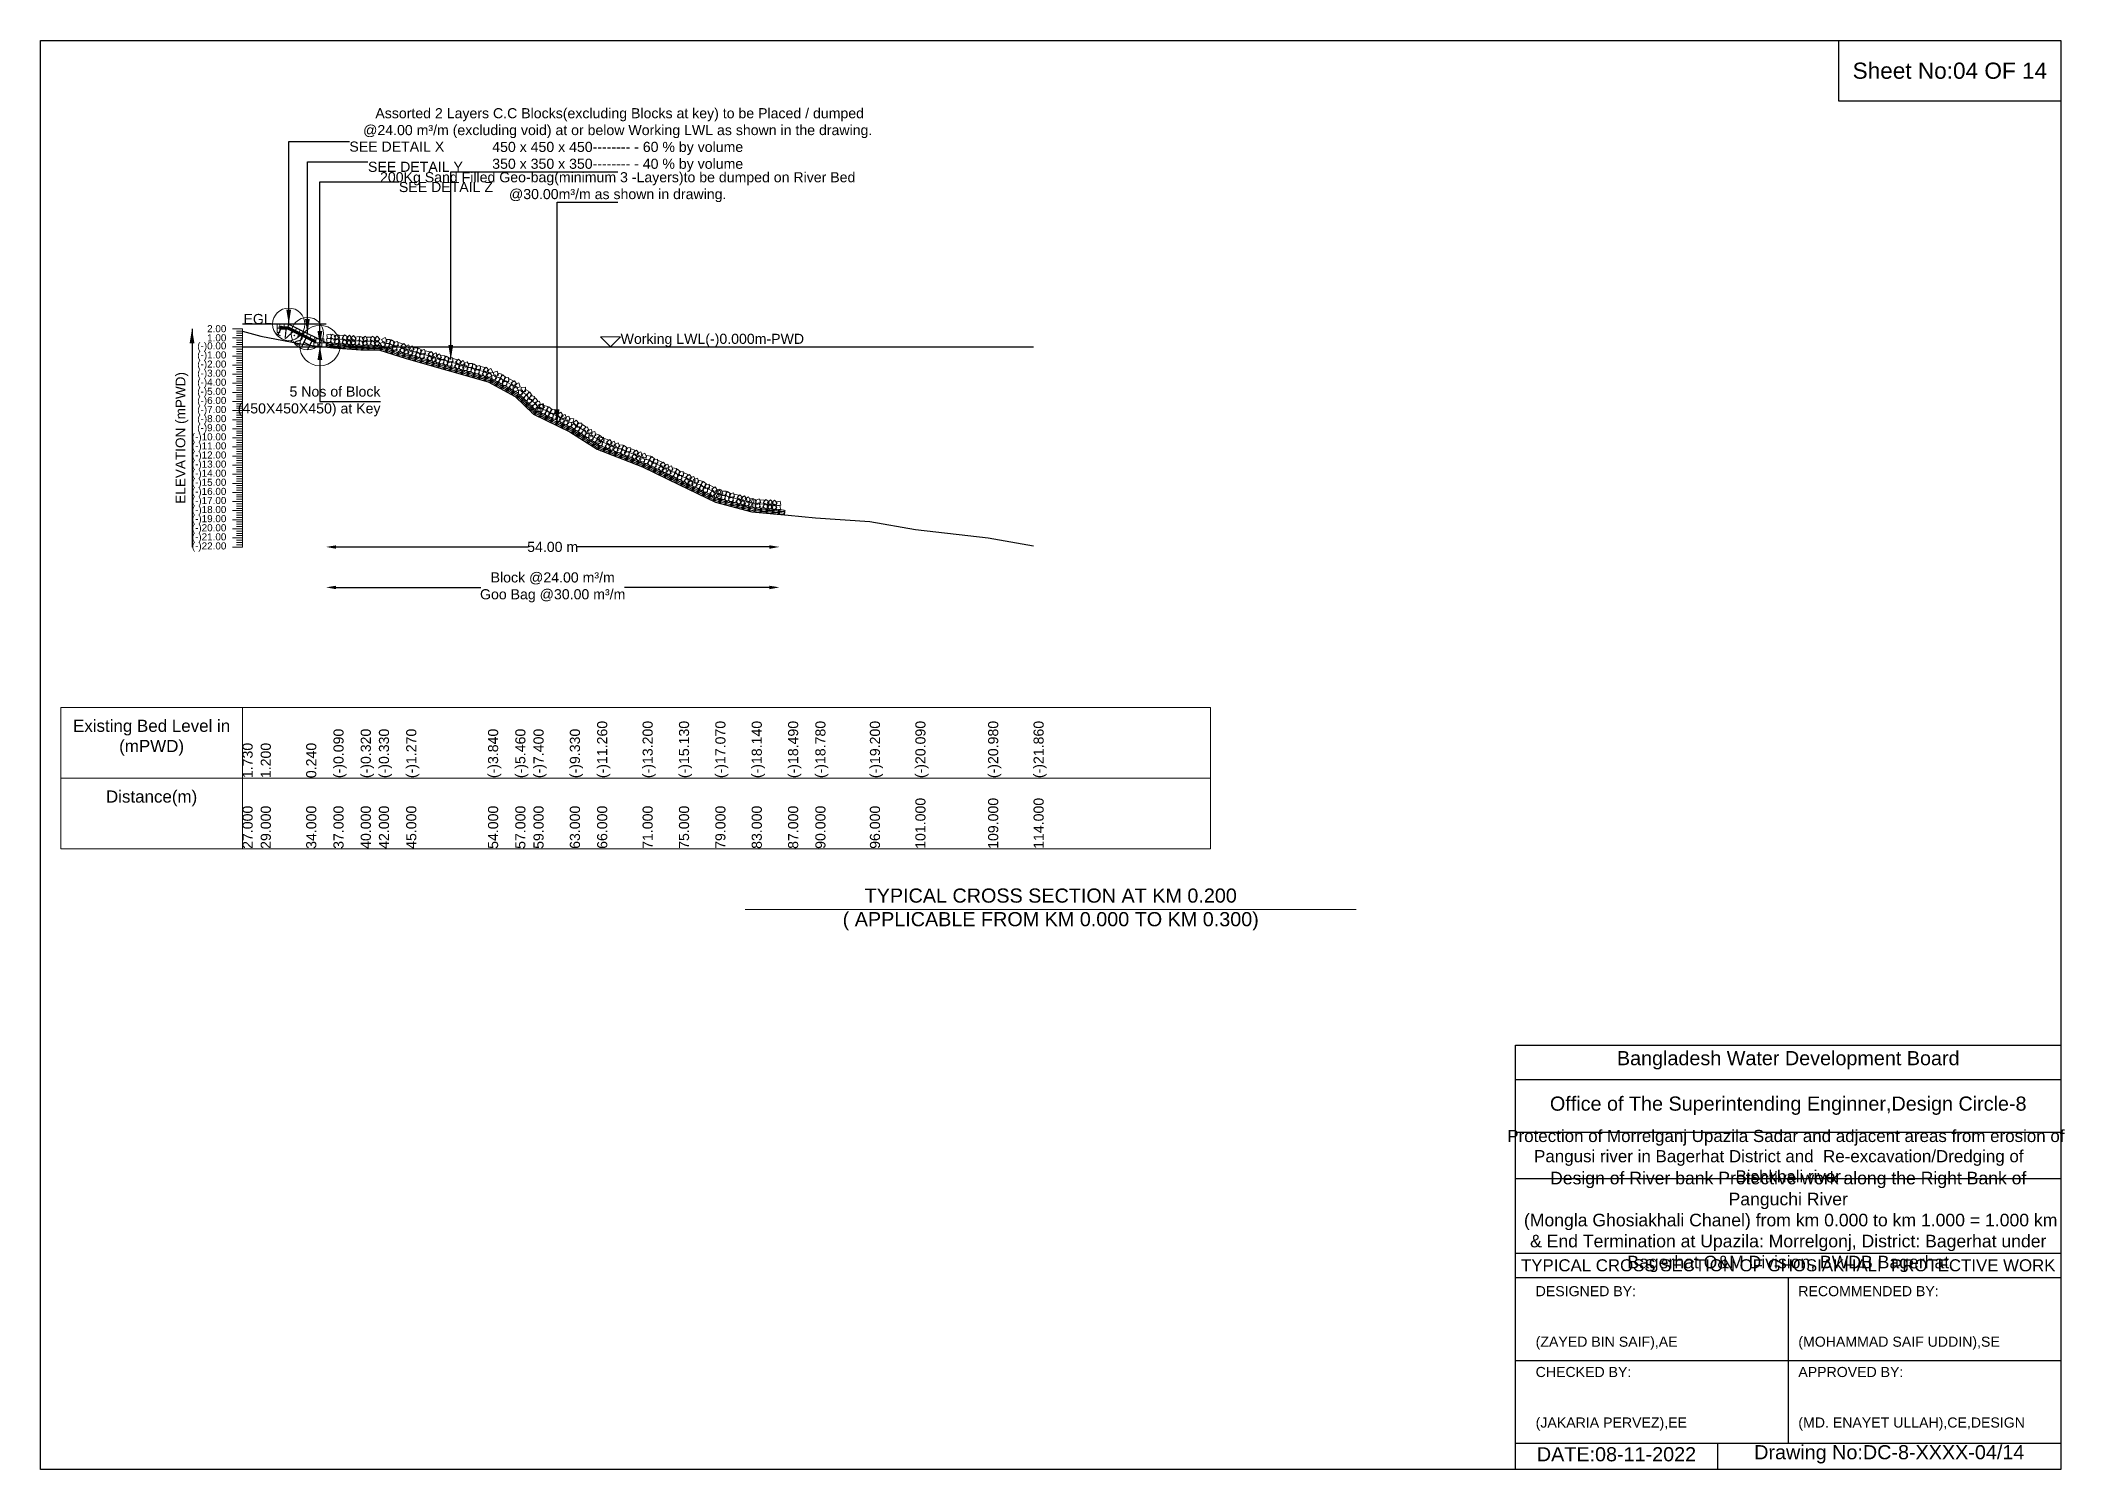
# Model space of a CAD drawing. Header units: inches. Extents: x 89000 to 305017, y -7071 to 0.
# Drawn here: x 145000 to 155017, y -7071 to 0 of the extents above; entities that cross this region are included whole.
import ezdxf

# ---------------------------------------------------------------- set-up
doc = ezdxf.new("R2010")
doc.units = ezdxf.units.IN
doc.header["$LTSCALE"] = 7
doc.header["$MEASUREMENT"] = 0
for name, color, linetype, lineweight in [('Cross section Data Border', 7, 'Continuous', 9), ('Cross Section Labels', 7, 'Continuous', 9), ('Existing_Bed_Level for Xsection', 7, 'Continuous', 25), ('Long Section Labels', 7, 'Continuous', 9)]:
    doc.layers.add(name, color=color, linetype=linetype, lineweight=lineweight)
doc.styles.get("Standard").update_dxf_attribs({"font": 'arial.ttf'})
doc.dimstyles.new('Appron Lebeling Style', dxfattribs={"dimtxt": 50, "dimasz": 50, "dimexe": 0.18, "dimexo": 0.0625, "dimgap": 0.09, "dimtad": 0, "dimtih": 1, "dimtoh": 1, "dimdec": 4, "dimzin": 0, "dimdsep": 46, "dimtxsty": 'Standard', "dimcen": 0.09, "dimse1": 1, "dimse2": 1, "dimadec": 0, "dimazin": 0, "dimtfac": 1, "dimtdec": 4, "dimtofl": 0, "dimtmove": 0, "dimatfit": 3, "dimfxl": 1, "dimtolj": 1, "dimtzin": 0, "dimarcsym": 0})
doc.dimstyles.get("Standard").update_dxf_attribs({"dimtxt": 0.18, "dimasz": 0.18, "dimexe": 0.18, "dimexo": 0.0625, "dimgap": 0.09, "dimtad": 0, "dimtih": 1, "dimtoh": 1, "dimdec": 4, "dimzin": 0, "dimdsep": 46, "dimtxsty": 'Standard', "dimcen": 0.09, "dimadec": 0, "dimazin": 0, "dimtfac": 1, "dimtdec": 4, "dimtofl": 0, "dimtmove": 0, "dimatfit": 3, "dimfxl": 1, "dimtolj": 1, "dimtzin": 0, "dimarcsym": 0})

msp = doc.modelspace()

# ---------------------------------------------------------------- texts
at = {"attachment_point": 5}
for s, insert, char_height in [('Sheet No:04 OF 14', (154450, -150), 80), ('Bangladesh Water Development Board', (153650, -5046), 70), ('Office of The Superintending Enginner,Design Circle-8', (153650, -5271), 70)]:
    msp.add_mtext(s, dxfattribs=dict(at, insert=insert, char_height=char_height))
for s, insert, char_height, width, attachment_point in [('Protection of Morrelganj Upazila Sadar and adjacent areas from erosion of  Pangusi river in Bagerhat District and  Re-excavation/Dredging of     Bishkhali river', (153650, -5521), 60, 2800, 5), ('Design of River bank Protective work along the Right Bank of Panguchi River^J (Mongla Ghosiakhali Chanel) from km 0.000 to km 1.000 = 1.000 km & End Termination at Upazila: Morrelgonj, District: Bagerhat under Bagerhat O&M Division, BWDB Bagerhat', (153650, -5846), 62.34004938, 2700, 5), ('TYPICAL CROSS SECTION OF GHOSIAKHALI  PROTECTIVE WORK', (153650, -6061), 59.5765532, 2800, 5), ('DESIGNED BY:^J^J^J(ZAYED BIN SAIF),AE', (152400, -6321), 50, 1400, 4), ('RECOMMENDED BY:^J^J^J(MOHAMMAD SAIF UDDIN),SE', (153700, -6321), 50, 1400, 4), ('CHECKED BY:^J^J^J(JAKARIA PERVEZ),EE', (152400, -6721), 50, 1400, 4), ('APPROVED BY:^J^J^J(MD. ENAYET ULLAH),CE,DESIGN', (153700, -6721), 50, 1400, 4), ('DATE:08-11-2022', (152800, -6996), 70, 1400, 5), ('Drawing No:DC-8-XXXX-04/14', (154150, -6996), 70, 2200, 5)]:
    msp.add_mtext(s, dxfattribs=dict(insert=insert, char_height=char_height, width=width, attachment_point=attachment_point))
at = {"layer": 'Cross section Data Border', "char_height": 60, "width": 800, "attachment_point": 5}
for s, insert in [('Existing Bed Level in (mPWD)', (145550, -3450)), ('Distance(m)', (145550, -3750))]:
    msp.add_mtext(s, dxfattribs=dict(at, insert=insert))
at = {"layer": 'Cross Section Labels'}
for s, insert, char_height, attachment_point in [(' Assorted 2 Layers C.C Blocks(excluding Blocks at key) to be Placed / dumped^J@24.00 m³/m (excluding void) at or below Working LWL as shown in the drawing.^J450 x 450 x 450-------- - 60 % by volume^J350 x 350 x 350-------- - 40 % by volume', (147856.79597, -650), 50, 8), ('SEE DETAIL X', (146528.68182, -500), 50, 1), ('SEE DETAIL Y', (146620.93182, -600), 50, 1), ('200Kg Sand Filled Geo-bag(minimum 3 -Layers)to be dumped on River Bed^J@30.00m³/m as shown in drawing.', (147856.79597, -800), 50, 8), ('SEE DETAIL Z', (146773.93182, -700), 50, 1), ('EGL', (146144.4949, -1403.8), 50, 9), ('Working LWL(-)0.000m-PWD', (147871.18182, -1516.3), 50, 7), ('5 Nos of Block ^J(450X450X450) at Key', (146682.80682, -1786.3), 50, 6), ('TYPICAL CROSS SECTION AT KM 0.200^J( APPLICABLE FROM KM 0.000 TO KM 0.300)', (150000, -4300), 70, 5)]:
    msp.add_mtext(s, dxfattribs=dict(at, insert=insert, char_height=char_height, attachment_point=attachment_point))
at = {"layer": 'Cross Section Labels', "insert": (146264.74451, -1446.98711), "char_height": 50, "attachment_point": 2, "rotation": 333.434948823}
msp.add_mtext('1V:2H', dxfattribs=at)
at = {"layer": 'Long Section Labels', "char_height": 35, "attachment_point": 6}
for s, insert in [('(-)0.00', (145920, -1516.3)), ('2.00', (145920, -1426.3)), ('1.00', (145920, -1471.3)), ('(-)1.00', (145920, -1561.3)), ('(-)2.00', (145920, -1606.3)), ('(-)3.00', (145920, -1651.3)), ('(-)4.00', (145920, -1696.3)), ('(-)5.00', (145920, -1741.3)), ('(-)6.00', (145920, -1786.3)), ('(-)7.00', (145920, -1831.3)), ('(-)8.00', (145920, -1876.3)), ('(-)9.00', (145920, -1921.3)), ('(-)10.00', (145920, -1966.3)), ('(-)11.00', (145920, -2011.3)), ('(-)12.00', (145920, -2056.3)), ('(-)13.00', (145920, -2101.3)), ('(-)14.00', (145920, -2146.3)), ('(-)15.00', (145920, -2191.3)), ('(-)16.00', (145920, -2236.3)), ('(-)17.00', (145920, -2281.3)), ('(-)18.00', (145920, -2326.3)), ('(-)19.00', (145920, -2371.3)), ('(-)20.00', (145920, -2416.3)), ('(-)21.00', (145920, -2461.3)), ('(-)22.00', (145920, -2506.3))]:
    msp.add_mtext(s, dxfattribs=dict(at, insert=insert))
at = {"layer": 'Long Section Labels', "rotation": 90}
for s, insert, char_height, attachment_point in [('ELEVATION (mPWD)', (145700, -1966.3), 48, 5), ('(-)11.260', (147755, -3650), 50, 1), ('(-)13.200', (147980, -3650), 50, 1), ('(-)15.130', (148160, -3650), 50, 1), ('(-)17.070', (148340, -3650), 50, 1), ('(-)18.140', (148520, -3650), 50, 1), ('(-)18.490', (148700, -3650), 50, 1), ('(-)18.780', (148835, -3650), 50, 1), ('(-)19.200', (149105, -3650), 50, 1), ('(-)20.090', (149330, -3650), 50, 1), ('(-)20.980', (149690, -3650), 50, 1), ('(-)21.860', (149915, -3650), 50, 1), ('1.730', (146000, -3650), 50, 1), ('1.200', (146090, -3650), 50, 1), ('0.240', (146315, -3650), 50, 1), ('(-)0.090', (146450, -3650), 50, 1), ('(-)0.320', (146585, -3650), 50, 1), ('(-)0.330', (146675, -3650), 50, 1), ('(-)1.270', (146810, -3650), 50, 1), ('(-)3.840', (147215, -3650), 50, 1), ('(-)5.460', (147350, -3650), 50, 1), ('(-)7.400', (147440, -3650), 50, 1), ('(-)9.330', (147620, -3650), 50, 1), ('27.000', (146000, -4000), 50, 1), ('29.000', (146090, -4000), 50, 1), ('34.000', (146315, -4000), 50, 1), ('37.000', (146450, -4000), 50, 1), ('40.000', (146585, -4000), 50, 1), ('42.000', (146675, -4000), 50, 1), ('45.000', (146810, -4000), 50, 1), ('54.000', (147215, -4000), 50, 1), ('57.000', (147350, -4000), 50, 1), ('59.000', (147440, -4000), 50, 1), ('63.000', (147620, -4000), 50, 1), ('66.000', (147755, -4000), 50, 1), ('71.000', (147980, -4000), 50, 1), ('75.000', (148160, -4000), 50, 1), ('79.000', (148340, -4000), 50, 1), ('83.000', (148520, -4000), 50, 1), ('87.000', (148700, -4000), 50, 1), ('90.000', (148835, -4000), 50, 1), ('96.000', (149105, -4000), 50, 1), ('101.000', (149330, -4000), 50, 1), ('109.000', (149690, -4000), 50, 1), ('114.000', (149915, -4000), 50, 1)]:
    msp.add_mtext(s, dxfattribs=dict(at, insert=insert, char_height=char_height, attachment_point=attachment_point))

# ---------------------------------------------------------------- blocks, each defined once
blk = doc.blocks.new('*D1')
at = {"layer": 'Cross Section Labels', "color": 0, "lineweight": -2, "transparency": 16777216}
for p, q in [((146463, -2506), (147413, -2506)), ((148608, -2506), (147658, -2506))]:
    blk.add_line(p, q, dxfattribs=at)
at = {"layer": 'Cross Section Labels', "color": 0, "transparency": 16777216}
for points in [[(146463, -2498), (146463, -2515), (146413, -2506)], [(148608, -2498), (148608, -2515), (148658, -2506)]]:
    blk.add_solid(points, dxfattribs=at)
at = {"layer": 'Defpoints', "color": 0, "transparency": 16777216}
for p in [(146413, -1516), (148658, -2345), (148658, -2506)]:
    blk.add_point(p, dxfattribs=at)
at = {"layer": 'Cross Section Labels', "color": 0, "transparency": 16777216, "insert": (147535, -2506), "char_height": 50, "attachment_point": 5}
blk.add_mtext('\\A1;54.00 m', dxfattribs=at)
blk = doc.blocks.new('*D2')
at = {"layer": 'Cross Section Labels', "color": 0, "lineweight": -2, "transparency": 16777216}
for p, q in [((146463, -2706), (147180, -2706)), ((148608, -2706), (147891, -2706))]:
    blk.add_line(p, q, dxfattribs=at)
at = {"layer": 'Cross Section Labels', "color": 0, "transparency": 16777216}
for points in [[(146463, -2698), (146463, -2715), (146413, -2706)], [(148608, -2698), (148608, -2715), (148658, -2706)]]:
    blk.add_solid(points, dxfattribs=at)
at = {"layer": 'Defpoints', "color": 0, "transparency": 16777216}
for p in [(146413, -1516), (148658, -2345), (148658, -2706)]:
    blk.add_point(p, dxfattribs=at)
at = {"layer": 'Cross Section Labels', "color": 0, "transparency": 16777216, "insert": (147535, -2706), "char_height": 50, "attachment_point": 5}
blk.add_mtext('\\A1;Block @24.00 m³/m ^JGoo Bag @30.00 m³/m ', dxfattribs=at)

# ---------------------------------------------------------------- dimensions: what is measured, and where the dimension line sits
at = {"layer": 'Cross Section Labels'}
for base, text, picture, middle in [((148657.60285, -2506.3), '54.00 m', '*D1', (147535.39233, -2506.3)), ((148657.60285, -2706.3), 'Block @24.00 m³/m ^JGoo Bag @30.00 m³/m ', '*D2', (147535.39233, -2706.3))]:
    dim = msp.add_linear_dim(base=base, p1=(146413.18182, -1516.3), p2=(148657.60285, -2344.64025), text=text, dimstyle='Appron Lebeling Style', dxfattribs=at)
    dim.commit()
    dim.dimension.update_dxf_attribs({"geometry": picture, "text_midpoint": middle})

# ---------------------------------------------------------------- linework, layer by layer
for points in [[(145000, 0), (155000, 0), (155000, -7071), (145000, -7071)], [(153900, 0), (155000, 0), (155000, -300), (153900, -300)]]:
    msp.add_lwpolyline(points, close=True)
for points in [[(152300, -7071), (152300, -4971), (155000, -4971)], [(152300, -5141), (155000, -5141)], [(152300, -5401), (155000, -5401)], [(152300, -5631), (155000, -5631)], [(152300, -6001), (155000, -6001)], [(152300, -6121), (155000, -6121)], [(153650, -6121), (153650, -6941)], [(152300, -6531), (155000, -6531)], [(152300, -6941), (155000, -6941)], [(153300, -6941), (153300, -7071)]]:
    msp.add_lwpolyline(points)
at = {"layer": 'Cross section Data Border'}
msp.add_lwpolyline([(145100, -3300), (150790.59691, -3300), (150790.59691, -4000), (145100, -4000)], close=True, dxfattribs=at)
for points in [[(146000, -3300), (146000, -4000)], [(145100, -3650), (150790.59691, -3650)]]:
    msp.add_lwpolyline(points, dxfattribs=at)
at = {"layer": 'Cross Section Labels'}
msp.add_lwpolyline([(147821.18182, -1516.3), (147871.18182, -1466.3), (147771.18182, -1466.3)], close=True, dxfattribs=at)
msp.add_lwpolyline([(148488, -4300), (150000, -4300), (151512, -4300)], dxfattribs=at)
for centre, radius in [((146228.68182, -1403.8), 80), ((146320.93182, -1449.925), 80), ((146382.80682, -1509.55), 100)]:
    msp.add_circle(centre, radius, dxfattribs=at)
at = {"layer": 'Existing_Bed_Level for Xsection'}
for points in [[(146413.18182, -1403.8), (146000, -1403.8)], [(146000, -1438.45), (146090, -1462.3), (146315, -1505.5), (146450, -1520.35), (146585, -1530.7), (146675, -1531.15), (146810, -1573.45), (147215, -1689.1), (147350, -1762), (147440, -1849.3), (147620, -1936.15), (147755, -2023), (147980, -2110.3), (148160, -2197.15), (148340, -2284.45), (148520, -2332.6), (148700, -2348.35), (148835, -2361.4), (149105, -2380.3), (149330, -2420.35), (149690, -2460.4), (149915, -2500)], [(146453.68182, -1516.3), (146231.53228, -1405.22523), (146228.68182, -1403.8), (146225.4949, -1403.8), (146184.9949, -1403.8)], [(146184.9949, -1417.3), (146225.4949, -1417.3), (146362.55682, -1485.83096)], [(146184.9949, -1421.8), (146224.43259, -1421.8), (146362.55682, -1490.86211)], [(146184.9949, -1426.3), (146223.37029, -1426.3), (146362.55682, -1495.89326)], [(146000, -1516.3), (149915, -1516.3)]]:
    msp.add_lwpolyline(points, dxfattribs=at)
at = {"layer": 'Long Section Labels'}
for points in [[(146000, -1426.3), (145950, -1426.3)], [(146000, -1471.3), (145950, -1471.3)], [(146000, -1437.55), (145970, -1437.55)], [(146000, -1448.8), (145970, -1448.8)], [(146000, -1460.05), (145970, -1460.05)], [(146000, -1482.55), (145970, -1482.55)], [(146000, -1493.8), (145970, -1493.8)], [(146000, -2506.3), (146000, -2461.3), (146000, -2416.3), (146000, -2371.3), (146000, -2326.3), (146000, -2281.3), (146000, -2236.3), (146000, -2191.3), (146000, -2146.3), (146000, -2101.3), (146000, -2056.3), (146000, -2011.3), (146000, -1966.3), (146000, -1921.3), (146000, -1876.3), (146000, -1831.3), (146000, -1786.3), (146000, -1741.3), (146000, -1696.3), (146000, -1651.3), (146000, -1606.3), (146000, -1561.3), (146000, -1516.3), (146000, -1471.3), (146000, -1426.3)], [(146000, -1516.3), (145950, -1516.3)], [(146000, -1561.3), (145950, -1561.3)], [(146000, -1505.05), (145970, -1505.05)], [(146000, -1527.55), (145970, -1527.55)], [(146000, -1538.8), (145970, -1538.8)], [(146000, -1550.05), (145970, -1550.05)], [(146000, -1572.55), (145970, -1572.55)], [(146000, -1583.8), (145970, -1583.8)], [(146000, -1595.05), (145970, -1595.05)], [(146000, -1606.3), (145950, -1606.3)], [(146000, -1651.3), (145950, -1651.3)], [(146000, -1696.3), (145950, -1696.3)], [(146000, -1617.55), (145970, -1617.55)], [(146000, -1628.8), (145970, -1628.8)], [(146000, -1640.05), (145970, -1640.05)], [(146000, -1662.55), (145970, -1662.55)], [(146000, -1673.8), (145970, -1673.8)], [(146000, -1685.05), (145970, -1685.05)], [(146000, -1741.3), (145950, -1741.3)], [(146000, -1786.3), (145950, -1786.3)], [(146000, -1707.55), (145970, -1707.55)], [(146000, -1718.8), (145970, -1718.8)], [(146000, -1730.05), (145970, -1730.05)], [(146000, -1752.55), (145970, -1752.55)], [(146000, -1763.8), (145970, -1763.8)], [(146000, -1775.05), (145970, -1775.05)], [(146000, -1797.55), (145970, -1797.55)], [(146000, -1831.3), (145950, -1831.3)], [(146000, -1876.3), (145950, -1876.3)], [(146000, -1808.8), (145970, -1808.8)], [(146000, -1820.05), (145970, -1820.05)], [(146000, -1842.55), (145970, -1842.55)], [(146000, -1853.8), (145970, -1853.8)], [(146000, -1865.05), (145970, -1865.05)], [(146000, -1887.55), (145970, -1887.55)], [(146000, -1898.8), (145970, -1898.8)], [(146000, -1921.3), (145950, -1921.3)], [(146000, -1966.3), (145950, -1966.3)], [(146000, -1910.05), (145970, -1910.05)], [(146000, -1932.55), (145970, -1932.55)], [(146000, -1943.8), (145970, -1943.8)], [(146000, -1955.05), (145970, -1955.05)], [(146000, -1977.55), (145970, -1977.55)], [(146000, -1988.8), (145970, -1988.8)], [(146000, -2000.05), (145970, -2000.05)], [(146000, -2011.3), (145950, -2011.3)], [(146000, -2056.3), (145950, -2056.3)], [(146000, -2101.3), (145950, -2101.3)], [(146000, -2022.55), (145970, -2022.55)], [(146000, -2033.8), (145970, -2033.8)], [(146000, -2045.05), (145970, -2045.05)], [(146000, -2067.55), (145970, -2067.55)], [(146000, -2078.8), (145970, -2078.8)], [(146000, -2090.05), (145970, -2090.05)], [(146000, -2146.3), (145950, -2146.3)], [(146000, -2191.3), (145950, -2191.3)], [(146000, -2112.55), (145970, -2112.55)], [(146000, -2123.8), (145970, -2123.8)], [(146000, -2135.05), (145970, -2135.05)], [(146000, -2157.55), (145970, -2157.55)], [(146000, -2168.8), (145970, -2168.8)], [(146000, -2180.05), (145970, -2180.05)], [(146000, -2202.55), (145970, -2202.55)], [(146000, -2236.3), (145950, -2236.3)], [(146000, -2281.3), (145950, -2281.3)], [(146000, -2213.8), (145970, -2213.8)], [(146000, -2225.05), (145970, -2225.05)], [(146000, -2247.55), (145970, -2247.55)], [(146000, -2258.8), (145970, -2258.8)], [(146000, -2270.05), (145970, -2270.05)], [(146000, -2292.55), (145970, -2292.55)], [(146000, -2303.8), (145970, -2303.8)], [(146000, -2326.3), (145950, -2326.3)], [(146000, -2371.3), (145950, -2371.3)], [(146000, -2315.05), (145970, -2315.05)], [(146000, -2337.55), (145970, -2337.55)], [(146000, -2348.8), (145970, -2348.8)], [(146000, -2360.05), (145970, -2360.05)], [(146000, -2382.55), (145970, -2382.55)], [(146000, -2393.8), (145970, -2393.8)], [(146000, -2416.3), (145950, -2416.3)], [(146000, -2461.3), (145950, -2461.3)], [(146000, -2405.05), (145970, -2405.05)], [(146000, -2427.55), (145970, -2427.55)], [(146000, -2438.8), (145970, -2438.8)], [(146000, -2450.05), (145970, -2450.05)], [(146000, -2472.55), (145970, -2472.55)], [(146000, -2483.8), (145970, -2483.8)], [(146000, -2495.05), (145970, -2495.05)], [(146000, -2506.3), (145950, -2506.3)]]:
    msp.add_lwpolyline(points, dxfattribs=at)
for points in [[(146184.9949, -1403.8), (146171.4949, -1403.8), (146171.4949, -1424.05), (146184.9949, -1424.05)], [(146184.9949, -1424.05), (146171.4949, -1424.05), (146171.4949, -1444.3), (146184.9949, -1444.3)], [(146205.2449, -1403.8), (146184.9949, -1403.8), (146184.9949, -1417.3), (146205.2449, -1417.3)], [(146225.4949, -1403.8), (146205.2449, -1403.8), (146205.2449, -1417.3), (146225.4949, -1417.3)], [(146249.64443, -1414.28131), (146231.53228, -1405.22523), (146225.4949, -1417.3), (146243.60705, -1426.35608)], [(146267.75659, -1423.33738), (146249.64443, -1414.28131), (146243.60705, -1426.35608), (146261.7192, -1435.41215)], [(146285.86874, -1432.39346), (146267.75659, -1423.33738), (146261.7192, -1435.41215), (146279.83135, -1444.46823)], [(146303.98089, -1441.44953), (146285.86874, -1432.39346), (146279.83135, -1444.46823), (146297.9435, -1453.5243)], [(146322.09304, -1450.50561), (146303.98089, -1441.44953), (146297.9435, -1453.5243), (146316.05565, -1462.58038)], [(146340.20519, -1459.56168), (146322.09304, -1450.50561), (146316.05565, -1462.58038), (146334.1678, -1471.63645)], [(146358.31734, -1468.61776), (146340.20519, -1459.56168), (146334.1678, -1471.63645), (146352.27995, -1480.69253)], [(146372.68182, -1496.05), (146352.43182, -1496.05), (146352.43182, -1516.3), (146372.68182, -1516.3)], [(146382.80682, -1475.8), (146362.55682, -1475.8), (146362.55682, -1496.05), (146382.80682, -1496.05)], [(146392.93182, -1496.05), (146372.68182, -1496.05), (146372.68182, -1516.3), (146392.93182, -1516.3)], [(146403.05682, -1475.8), (146382.80682, -1475.8), (146382.80682, -1496.05), (146403.05682, -1496.05)], [(146413.18182, -1496.05), (146392.93182, -1496.05), (146392.93182, -1516.3), (146413.18182, -1516.3)], [(146435.33264, -1472.9853), (146415.31747, -1476.06028), (146418.39245, -1496.07545), (146438.40762, -1493.00047)], [(146437.54679, -1452.85672), (146417.53162, -1455.93169), (146420.6066, -1475.94686), (146440.62177, -1472.87189)], [(146460.1013, -1480.9865), (146441.23312, -1473.63436), (146433.88097, -1492.50254), (146452.74916, -1499.85469)], [(146462.31545, -1460.85792), (146443.44726, -1453.50577), (146436.09512, -1472.37395), (146454.9633, -1479.7261)], [(146470.83384, -1474.90583), (146452.56893, -1483.6497), (146461.31279, -1501.91462), (146479.57771, -1493.17075)], [(146472.3818, -1454.71508), (146454.11688, -1463.45895), (146462.86075, -1481.72387), (146481.12567, -1472.98)], [(146497.13342, -1480.63679), (146476.94267, -1479.08883), (146475.39472, -1499.27958), (146495.58546, -1500.82754)], [(146498.68138, -1460.44604), (146478.49063, -1458.89808), (146476.94267, -1479.08883), (146497.13342, -1480.63679)], [(146520.52707, -1488.85983), (146503.8085, -1477.43389), (146492.38257, -1494.15246), (146509.10113, -1505.57839)], [(146522.07503, -1468.66908), (146505.35646, -1457.24314), (146493.93052, -1473.96171), (146510.64909, -1485.38764)], [(146527.74582, -1478.77752), (146512.36899, -1491.95384), (146525.54531, -1507.33068), (146540.92214, -1494.15435)], [(146529.29378, -1458.58677), (146513.91694, -1471.76309), (146527.09327, -1487.13993), (146542.4701, -1473.96361)], [(146561.11376, -1495.69094), (146547.9252, -1480.32461), (146532.55886, -1493.51317), (146545.74743, -1508.87951)], [(146562.66172, -1475.50019), (146549.47316, -1460.13386), (146534.10682, -1473.32242), (146547.29538, -1488.68876)], [(146575.11113, -1484.33142), (146555.20847, -1488.06595), (146558.943, -1507.96861), (146578.84566, -1504.23408)], [(146576.65908, -1464.14067), (146556.75643, -1467.8752), (146560.49096, -1487.77786), (146580.39361, -1484.04333)], [(146600.1306, -1491.50998), (146581.02982, -1484.78519), (146574.30503, -1503.88596), (146593.4058, -1510.61076)], [(146601.67855, -1471.31923), (146582.57778, -1464.59444), (146575.85298, -1483.69521), (146594.95376, -1490.42001)], [(146608.88708, -1483.91506), (146591.29365, -1493.94172), (146601.32031, -1511.53515), (146618.91373, -1501.50849)], [(146608.98833, -1463.66532), (146591.3949, -1473.69197), (146601.42156, -1491.2854), (146619.01498, -1481.25874)], [(146635.52894, -1487.7521), (146615.27919, -1487.65086), (146615.17794, -1507.9006), (146635.42769, -1508.00185)], [(146635.63019, -1467.50236), (146615.38044, -1467.40111), (146615.27919, -1487.65086), (146635.52894, -1487.7521)], [(146659.45037, -1494.2825), (146641.95809, -1484.08042), (146631.756, -1501.5727), (146649.24829, -1511.77479)], [(146659.55162, -1474.03276), (146642.05934, -1463.83067), (146631.85725, -1481.32295), (146649.34953, -1491.52504)], [(146665.93023, -1483.71015), (146651.53423, -1497.95156), (146665.77564, -1512.34755), (146680.17164, -1498.10615)], [(146666.03148, -1463.4604), (146651.63548, -1477.70181), (146665.87689, -1492.09781), (146680.27289, -1477.8564)], [(146708.99207, -1507.13427), (146699.6024, -1489.19279), (146681.66092, -1498.58246), (146691.05059, -1516.52393)], [(146715.04681, -1487.81064), (146705.65714, -1469.86916), (146687.71566, -1479.25883), (146697.10533, -1497.2003)], [(146725.18787, -1499.2184), (146704.95543, -1498.37535), (146704.11238, -1518.6078), (146724.34483, -1519.45084)], [(146731.24261, -1479.89477), (146711.01016, -1479.05172), (146710.16712, -1499.28417), (146730.39956, -1500.12721)], [(146747.94831, -1511.84646), (146730.85238, -1500.99328), (146719.9992, -1518.08921), (146737.09513, -1528.94239)], [(146754.00305, -1492.52283), (146736.90712, -1481.66965), (146726.05394, -1498.76558), (146743.14987, -1509.61876)], [(146767.03129, -1489.61335), (146747.26653, -1494.01977), (146751.67295, -1513.78454), (146771.43772, -1509.37811)], [(146791.36494, -1501.11923), (146772.04131, -1495.0645), (146765.98657, -1514.38813), (146785.3102, -1520.44286)], [(146812.30612, -1514.39884), (146798.58981, -1499.50168), (146783.69265, -1513.21799), (146797.40895, -1528.11515)], [(146760.97656, -1508.93698), (146741.21179, -1513.3434), (146745.61821, -1533.10817), (146765.38298, -1528.70174)], [(146785.3102, -1520.44286), (146765.98657, -1514.38813), (146759.93183, -1533.71176), (146779.25546, -1539.76649)], [(146806.25138, -1533.72247), (146792.53507, -1518.82531), (146777.63791, -1532.54162), (146791.35422, -1547.43878)], [(146815.55506, -1525.52462), (146797.60611, -1534.9), (146806.98149, -1552.84895), (146824.93044, -1543.47357)], [(146821.6098, -1506.20099), (146803.66085, -1515.57637), (146813.03622, -1533.52532), (146830.98517, -1524.14994)], [(146843.63635, -1548.65204), (146833.79243, -1530.95572), (146816.09611, -1540.79963), (146825.94002, -1558.49595)], [(146849.19659, -1529.18036), (146839.35268, -1511.48404), (146821.65636, -1521.32795), (146831.50027, -1539.02428)], [(146859.62513, -1540.32594), (146839.37777, -1539.99886), (146839.05069, -1560.24622), (146859.29804, -1560.5733)], [(146865.18537, -1520.85427), (146844.93801, -1520.52718), (146844.61093, -1540.77454), (146864.85829, -1541.10162)], [(146882.70004, -1552.36978), (146865.33303, -1541.95587), (146854.91912, -1559.32288), (146872.28613, -1569.73678)], [(146888.26029, -1532.8981), (146870.89328, -1522.48419), (146860.47937, -1539.8512), (146877.84638, -1550.26511)], [(146895.64989, -1549.12917), (146876.00386, -1554.03794), (146880.91262, -1573.68397), (146900.55865, -1568.77521)], [(146901.21014, -1529.6575), (146881.56411, -1534.56626), (146886.47287, -1554.21229), (146906.1189, -1549.30353)], [(146920.26889, -1560.0111), (146900.79722, -1554.45086), (146895.23697, -1573.92253), (146914.70865, -1579.48278)], [(146925.82914, -1540.53942), (146906.35746, -1534.97918), (146900.79722, -1554.45086), (146920.26889, -1560.0111)], [(146941.54175, -1572.75264), (146927.45019, -1558.20993), (146912.90747, -1572.30148), (146926.99903, -1586.8442)], [(146947.10199, -1553.28097), (146933.01044, -1538.73825), (146918.46772, -1552.8298), (146932.55927, -1567.37252)], [(146950.63346, -1564.32032), (146932.9293, -1574.15014), (146942.75912, -1591.85429), (146960.46327, -1582.02448)], [(146956.1937, -1544.84864), (146938.48954, -1554.67846), (146948.31936, -1572.38262), (146966.02352, -1562.5528)], [(146979.93808, -1587.57376), (146970.09417, -1569.87743), (146952.39784, -1579.72135), (146962.24176, -1597.41767)], [(146985.49833, -1568.10208), (146975.65441, -1550.40576), (146957.95809, -1560.24967), (146967.802, -1577.94599)], [(146995.92686, -1579.24766), (146975.6795, -1578.92058), (146975.35242, -1599.16794), (146995.59978, -1599.49502)], [(147001.4871, -1559.77598), (146981.23975, -1559.4489), (146980.91266, -1579.69626), (147001.16002, -1580.02334)], [(147019.00177, -1591.29149), (147001.63477, -1580.87758), (146991.22086, -1598.24459), (147008.58786, -1608.6585)], [(147024.56202, -1571.81982), (147007.19501, -1561.40591), (146996.7811, -1578.77292), (147014.14811, -1589.18683)], [(147031.95163, -1588.05089), (147012.30559, -1592.95965), (147017.21436, -1612.60568), (147036.86039, -1607.69692)], [(147037.51187, -1568.57922), (147017.86584, -1573.48798), (147022.7746, -1593.13401), (147042.42063, -1588.22525)], [(147056.57063, -1598.93282), (147037.09895, -1593.37257), (147031.53871, -1612.84425), (147051.01038, -1618.40449)], [(147062.13087, -1579.46114), (147042.6592, -1573.9009), (147037.09895, -1593.37257), (147056.57063, -1598.93282)], [(147077.84348, -1611.67436), (147063.75192, -1597.13164), (147049.20921, -1611.2232), (147063.30076, -1625.76591)], [(147083.40372, -1592.20268), (147069.31217, -1577.65997), (147054.76945, -1591.75152), (147068.86101, -1606.29424)], [(147092.49543, -1583.77036), (147074.79128, -1593.60018), (147084.6211, -1611.30434), (147102.32525, -1601.47452)], [(147121.80006, -1607.0238), (147111.95615, -1589.32747), (147094.25982, -1599.17139), (147104.10374, -1616.86771)], [(147137.78884, -1598.6977), (147117.54148, -1598.37062), (147117.2144, -1618.61798), (147137.46176, -1618.94506)], [(147160.86375, -1610.74153), (147143.49674, -1600.32762), (147133.08283, -1617.69463), (147150.44984, -1628.10854)], [(147086.93519, -1603.24204), (147069.23103, -1613.07185), (147079.06085, -1630.77601), (147096.76501, -1620.94619)], [(147116.23981, -1626.49547), (147106.3959, -1608.79915), (147088.69958, -1618.64306), (147098.54349, -1636.33939)], [(147132.22859, -1618.16938), (147111.98123, -1617.84229), (147111.65415, -1638.08965), (147131.90151, -1638.41673)], [(147155.30351, -1630.21321), (147137.9365, -1619.7993), (147127.52259, -1637.16631), (147144.8896, -1647.58022)], [(147168.25336, -1626.97261), (147148.60733, -1631.88137), (147153.51609, -1651.5274), (147173.16212, -1646.61864)], [(147173.8136, -1607.50093), (147154.16757, -1612.40969), (147159.07633, -1632.05573), (147178.72237, -1627.14696)], [(147192.87236, -1637.85453), (147173.40068, -1632.29429), (147167.84044, -1651.76597), (147187.31212, -1657.32621)], [(147198.43261, -1618.38286), (147178.96093, -1612.82261), (147173.40068, -1632.29429), (147192.87236, -1637.85453)], [(147214.14521, -1650.59608), (147200.05366, -1636.05336), (147185.51094, -1650.14491), (147199.60249, -1664.68763)], [(147219.70546, -1631.1244), (147205.6139, -1616.58168), (147191.07119, -1630.67324), (147205.16274, -1645.21595)], [(147223.23692, -1642.16375), (147205.53276, -1651.99357), (147215.36258, -1669.69773), (147233.06674, -1659.86791)], [(147228.79717, -1622.69208), (147211.09301, -1632.5219), (147220.92283, -1650.22605), (147238.62699, -1640.39623)], [(147256.75975, -1674.05452), (147250.95635, -1654.65392), (147231.55576, -1660.45732), (147237.35915, -1679.85791)], [(147266.38151, -1656.23643), (147260.57812, -1636.83584), (147241.17752, -1642.63924), (147246.98092, -1662.03983)], [(147274.16608, -1669.36574), (147254.4639, -1664.68744), (147249.7856, -1684.38963), (147269.48778, -1689.06793)], [(147283.78784, -1651.54766), (147264.08566, -1646.86936), (147259.40736, -1666.57154), (147279.10954, -1671.24984)], [(147294.10711, -1686.09478), (147279.38925, -1672.18626), (147265.48073, -1686.90412), (147280.19859, -1700.81264)], [(147303.72888, -1668.2767), (147289.01102, -1654.36817), (147275.10249, -1669.08603), (147289.82036, -1682.99456)], [(147307.45096, -1685.71803), (147287.20882, -1686.28226), (147287.77305, -1706.5244), (147308.01519, -1705.96017)], [(147317.07273, -1667.89995), (147296.83059, -1668.46418), (147297.39482, -1688.70631), (147317.63695, -1688.14209)], [(147329.15002, -1701.64482), (147311.33193, -1692.02306), (147301.71017, -1709.84114), (147319.52825, -1719.46291)], [(147338.77178, -1683.82674), (147320.9537, -1674.20497), (147311.33193, -1692.02306), (147329.15002, -1701.64482)], [(147347.18104, -1718.66726), (147336.55068, -1701.43188), (147319.31531, -1712.06224), (147329.94566, -1729.29761)], [(147356.8028, -1700.84917), (147346.17245, -1683.6138), (147328.93708, -1694.24415), (147339.56743, -1711.47952)], [(147367.49666, -1694.57185), (147348.09145, -1700.3598), (147353.87939, -1719.76501), (147373.2846, -1713.97706)], [(147357.87489, -1712.38993), (147338.46968, -1718.17788), (147344.25763, -1737.58309), (147363.66284, -1731.79514)], [(147385.89567, -1750.73203), (147385.57927, -1730.4845), (147365.33174, -1730.8009), (147365.64814, -1751.04843)], [(147403.92117, -1750.94675), (147386.23005, -1741.0935), (147376.3768, -1758.78463), (147394.06793, -1768.63788)], [(147399.99489, -1736.19675), (147399.67849, -1715.94922), (147379.43096, -1716.26562), (147379.74737, -1736.51315)], [(147418.0204, -1736.41147), (147400.32927, -1726.55822), (147390.47602, -1744.24935), (147408.16715, -1754.10259)], [(147418.5694, -1772.46267), (147408.18203, -1755.07978), (147390.79914, -1765.46715), (147401.18651, -1782.85004)], [(147432.66862, -1757.92739), (147422.28125, -1740.5445), (147404.89836, -1750.93187), (147415.28573, -1768.31476)], [(147431.51404, -1775.72405), (147411.87947, -1770.76965), (147406.92506, -1790.40422), (147426.55963, -1795.35862)], [(147448.07208, -1796.94533), (147433.5368, -1782.84611), (147419.43758, -1797.38139), (147433.97286, -1811.48061)], [(147445.61326, -1761.18877), (147425.97869, -1756.23437), (147421.02429, -1775.86894), (147440.65886, -1780.82334)], [(147462.17131, -1782.41005), (147447.63603, -1768.31082), (147433.5368, -1782.84611), (147448.07208, -1796.94533)], [(147460.8024, -1818.2249), (147455.25243, -1798.75029), (147435.77782, -1804.30026), (147441.3278, -1823.77487)], [(147474.90163, -1803.68962), (147469.35165, -1784.21501), (147449.87705, -1789.76498), (147455.42702, -1809.23959)], [(147486.89837, -1800.5525), (147466.65059, -1800.85277), (147466.95087, -1821.10055), (147487.19864, -1820.80027)], [(147494.0545, -1816.16726), (147487.3731, -1797.05126), (147468.2571, -1803.73267), (147474.93851, -1822.84866)], [(147472.79914, -1815.08778), (147452.55137, -1815.38806), (147452.85165, -1835.63583), (147473.09942, -1835.33555)], [(147485.25466, -1834.40527), (147478.57325, -1815.28928), (147459.45726, -1821.97069), (147466.13867, -1841.08668)], [(147502.42925, -1828.9282), (147482.53436, -1825.15255), (147478.7587, -1845.04744), (147498.6536, -1848.8231)], [(147511.2291, -1810.69019), (147491.3342, -1806.91453), (147487.55854, -1826.80942), (147507.45344, -1830.58508)], [(147523.11188, -1844.7312), (147507.77553, -1831.50778), (147494.55211, -1846.84413), (147509.88846, -1860.06755)], [(147531.91172, -1826.49318), (147516.57537, -1813.26976), (147503.35195, -1828.60612), (147518.6883, -1841.82953)], [(147536.4247, -1843.74679), (147516.2293, -1845.23282), (147517.71532, -1865.42822), (147537.91072, -1863.9422)], [(147545.22454, -1825.50878), (147525.02914, -1826.99481), (147526.51517, -1847.19021), (147546.71057, -1845.70418)], [(147558.82696, -1858.66827), (147540.58894, -1849.86842), (147531.7891, -1868.10644), (147550.02711, -1876.90628)], [(147567.6268, -1840.43025), (147549.38878, -1831.63041), (147540.58894, -1849.86842), (147558.82696, -1858.66827)], [(147577.61492, -1874.85139), (147566.21024, -1858.11832), (147549.47717, -1869.523), (147560.88185, -1886.25607)], [(147586.41477, -1856.61337), (147575.01008, -1839.8803), (147558.27701, -1851.28499), (147569.68169, -1868.01806)], [(147588.01162, -1868.09329), (147568.89031, -1874.75948), (147575.5565, -1893.88079), (147594.67781, -1887.2146)], [(147596.81147, -1849.85527), (147577.69016, -1856.52146), (147584.35634, -1875.64277), (147603.47765, -1868.97658)], [(147612.92078, -1896.00418), (147606.23937, -1876.88818), (147587.12338, -1883.56959), (147593.80478, -1902.68558)], [(147621.72062, -1877.76616), (147615.03921, -1858.65016), (147595.92322, -1865.33157), (147602.60463, -1884.44757)], [(147630.09537, -1890.52711), (147610.20048, -1886.75145), (147606.42482, -1906.64634), (147626.31971, -1910.422)], [(147638.89522, -1872.28909), (147619.00032, -1868.51343), (147615.22466, -1888.40833), (147635.11956, -1892.18399)], [(147654.18146, -1910.30161), (147640.57022, -1895.30839), (147625.577, -1908.91962), (147639.18824, -1923.91285)], [(147665.13754, -1893.27144), (147651.5263, -1878.27821), (147636.53308, -1891.88945), (147650.14431, -1906.88267)], [(147678.47112, -1893.91614), (147658.24511, -1892.93088), (147657.25984, -1913.15689), (147677.48586, -1914.14216)], [(147698.88878, -1911.45555), (147681.85861, -1900.49947), (147670.90253, -1917.52965), (147687.9327, -1928.48573)], [(147667.51505, -1910.94632), (147647.28903, -1909.96105), (147646.30376, -1930.18707), (147666.52978, -1931.17234)], [(147687.9327, -1928.48573), (147670.90253, -1917.52965), (147659.94645, -1934.55982), (147676.97663, -1945.5159)], [(147704.60929, -1946.83709), (147695.32799, -1928.83931), (147677.33021, -1938.12062), (147686.61152, -1956.11839)], [(147715.56537, -1929.80691), (147706.28407, -1911.80914), (147688.28629, -1921.09044), (147697.56759, -1939.08822)], [(147715.75184, -1941.39586), (147695.96086, -1945.68302), (147700.24801, -1965.474), (147720.03899, -1961.18684)], [(147726.70792, -1924.36569), (147706.91694, -1928.65284), (147711.20409, -1948.44382), (147730.99507, -1944.15667)], [(147737.07534, -1972.13333), (147732.77242, -1952.34577), (147712.98487, -1956.64869), (147717.28778, -1976.43624)], [(147748.03142, -1955.10316), (147743.7285, -1935.3156), (147723.94094, -1939.61851), (147728.24386, -1959.40607)], [(147754.78924, -1968.78928), (147735.50247, -1962.61813), (147729.33131, -1981.90489), (147748.61808, -1988.07605)], [(147765.74532, -1951.75911), (147746.45855, -1945.58795), (147740.28739, -1964.87472), (147759.57416, -1971.04588)], [(147773.39268, -1986.99416), (147759.78144, -1972.00094), (147744.78822, -1985.61217), (147758.39946, -2000.6054)], [(147784.34876, -1969.96399), (147770.73752, -1954.97076), (147755.7443, -1968.582), (147769.35553, -1983.57522)], [(147779.00494, -1982.00332), (147758.99113, -1985.08711), (147762.07493, -2005.10092), (147782.08874, -2002.01713)], [(147786.3299, -1963.12456), (147766.31609, -1966.20835), (147769.39988, -1986.22217), (147789.4137, -1983.13837)], [(147802.52055, -1995.10018), (147783.64179, -1987.77522), (147776.31683, -2006.65398), (147795.19559, -2013.97894)], [(147809.84551, -1976.22142), (147790.96675, -1968.89646), (147783.64179, -1987.77522), (147802.52055, -1995.10018)], [(147822.53337, -2009.7415), (147809.83691, -1993.96612), (147794.06153, -2006.66257), (147806.75799, -2022.43795)], [(147829.85832, -1990.86274), (147817.16187, -1975.08736), (147801.38649, -1987.78382), (147814.08294, -2003.55919)], [(147832.36105, -2002.17976), (147813.82897, -2010.34215), (147821.99137, -2028.87423), (147840.52344, -2020.71184)], [(147839.68601, -1983.301), (147821.15393, -1991.46339), (147829.31632, -2009.99547), (147847.8484, -2001.83308)], [(147866.73128, -2009.14741), (147858.55413, -1990.62184), (147840.02856, -1998.79898), (147848.20571, -2017.32455)], [(147883.41713, -2002.32485), (147863.28537, -2000.1397), (147861.10023, -2020.27146), (147881.23199, -2022.4566)], [(147859.40632, -2028.02616), (147851.22918, -2009.50059), (147832.70361, -2017.67774), (147840.88075, -2036.20331)], [(147876.09217, -2021.2036), (147855.96042, -2019.01846), (147853.77527, -2039.15022), (147873.90703, -2041.33536)], [(147897.96351, -2035.31566), (147881.62627, -2023.35083), (147869.66145, -2039.68808), (147885.99869, -2051.6529)], [(147905.28847, -2016.4369), (147888.95123, -2004.47208), (147876.9864, -2020.80932), (147893.32365, -2032.77414)], [(147911.15625, -2033.27802), (147891.14243, -2036.36182), (147894.22623, -2056.37563), (147914.24004, -2053.29183)], [(147918.4812, -2014.39926), (147898.46739, -2017.48306), (147901.55119, -2037.49687), (147921.565, -2034.41308)], [(147934.67185, -2046.37488), (147915.7931, -2039.04993), (147908.46814, -2057.92868), (147927.3469, -2065.25364)], [(147941.99681, -2027.49613), (147923.11805, -2020.17117), (147915.7931, -2039.04993), (147934.67185, -2046.37488)], [(147954.68467, -2061.01621), (147941.98822, -2045.24083), (147926.21284, -2057.93728), (147938.90929, -2073.71266)], [(147962.00963, -2042.13745), (147949.31317, -2026.36207), (147933.5378, -2039.05852), (147946.23425, -2054.8339)], [(147964.51235, -2053.45447), (147945.98028, -2061.61686), (147954.14267, -2080.14893), (147972.67475, -2071.98654)], [(147971.83731, -2034.57571), (147953.30523, -2042.7381), (147961.46763, -2061.27018), (147979.9997, -2053.10778)], [(147991.55763, -2079.30087), (147983.38048, -2060.7753), (147964.85491, -2068.95245), (147973.03206, -2087.47802)], [(147998.88259, -2060.42211), (147990.70544, -2041.89654), (147972.17987, -2050.07369), (147980.35701, -2068.59926)], [(148011.15548, -2074.83861), (147991.26058, -2071.06295), (147987.48492, -2090.95785), (148007.37982, -2094.7335)], [(148019.95532, -2056.60059), (148000.06043, -2052.82493), (147996.28477, -2072.71983), (148016.17966, -2076.49549)], [(148031.8381, -2090.6416), (148016.50175, -2077.41818), (148003.27833, -2092.75454), (148018.61469, -2105.97796)], [(148040.63795, -2072.40359), (148025.3016, -2059.18017), (148012.07818, -2074.51652), (148027.41453, -2087.73994)], [(148045.15092, -2089.6572), (148024.95552, -2091.14323), (148026.44155, -2111.33863), (148046.63695, -2109.8526)], [(148053.95077, -2071.41918), (148033.75536, -2072.90521), (148035.24139, -2093.10061), (148055.43679, -2091.61458)], [(148067.55318, -2104.57867), (148049.31517, -2095.77883), (148040.51532, -2114.01684), (148058.75334, -2122.81669)], [(148076.35303, -2086.34065), (148058.11501, -2077.54081), (148049.31517, -2095.77883), (148067.55318, -2104.57867)], [(148095.14099, -2102.52377), (148083.73631, -2085.7907), (148067.00323, -2097.19539), (148078.40792, -2113.92846)], [(148105.53769, -2095.76568), (148086.41638, -2102.43186), (148093.08257, -2121.55317), (148112.20388, -2114.88699)], [(148086.34115, -2120.76179), (148074.93646, -2104.02872), (148058.20339, -2115.43341), (148069.60808, -2132.16648)], [(148096.73785, -2114.0037), (148077.61654, -2120.66988), (148084.28272, -2139.79119), (148103.40403, -2133.12501)], [(148121.64701, -2141.91458), (148114.9656, -2122.79858), (148095.8496, -2129.47999), (148102.53101, -2148.59599)], [(148130.44685, -2123.67656), (148123.76544, -2104.56057), (148104.64944, -2111.24198), (148111.33085, -2130.35797)], [(148138.8216, -2136.43751), (148118.9267, -2132.66185), (148115.15104, -2152.55675), (148135.04594, -2156.33241)], [(148147.62144, -2118.19949), (148127.72654, -2114.42383), (148123.95089, -2134.31873), (148143.84578, -2138.09439)], [(148159.50422, -2152.24051), (148144.16787, -2139.01709), (148130.94445, -2154.35344), (148146.2808, -2167.57686)], [(148168.30407, -2134.00249), (148152.96771, -2120.77907), (148139.7443, -2136.11542), (148155.08065, -2149.33884)], [(148172.81704, -2151.2561), (148152.62164, -2152.74213), (148154.10767, -2172.93753), (148174.30307, -2171.4515)], [(148181.61688, -2133.01808), (148161.42148, -2134.50411), (148162.90751, -2154.69951), (148183.10291, -2153.21348)], [(148195.28198, -2166.24899), (148177.06182, -2157.41221), (148168.22505, -2175.63236), (148186.4452, -2184.46914)], [(148204.11875, -2148.02883), (148185.8986, -2139.19206), (148177.06182, -2157.41221), (148195.28198, -2166.24899)], [(148214.03712, -2182.47014), (148202.66635, -2165.714), (148185.91021, -2177.08476), (148197.28098, -2193.8409)], [(148222.87389, -2164.24999), (148211.50313, -2147.49385), (148194.74699, -2158.86461), (148206.11775, -2175.62075)], [(148224.44749, -2175.73312), (148205.31271, -2182.36055), (148211.94015, -2201.49533), (148231.07492, -2194.86789)], [(148233.28426, -2157.51297), (148214.14949, -2164.1404), (148220.77692, -2183.27517), (148239.91169, -2176.64774)], [(148249.30005, -2203.69441), (148242.65738, -2184.56492), (148223.52789, -2191.20758), (148230.17056, -2210.33708)], [(148258.13682, -2185.47426), (148251.49415, -2166.34476), (148232.36466, -2172.98743), (148239.00733, -2192.11692)], [(148266.4857, -2198.25214), (148246.5985, -2194.43619), (148242.78254, -2214.32339), (148262.66975, -2218.13935)], [(148275.32248, -2180.03199), (148255.43527, -2176.21604), (148251.61931, -2196.10324), (148271.50652, -2199.9192)], [(148287.13627, -2214.09701), (148271.82674, -2200.84255), (148258.57228, -2216.15208), (148273.88181, -2229.40654)], [(148295.97304, -2195.87686), (148280.66351, -2182.6224), (148267.40905, -2197.93193), (148282.71858, -2211.18639)], [(148309.28783, -2194.91942), (148289.08946, -2196.36454), (148290.53457, -2216.56291), (148310.73294, -2215.11779)], [(148331.65981, -2209.88625), (148313.43966, -2201.04948), (148304.60289, -2219.26963), (148322.82304, -2228.1064)], [(148300.45105, -2213.13958), (148280.25268, -2214.58469), (148281.6978, -2234.78306), (148301.89617, -2233.33795)], [(148322.82304, -2228.1064), (148304.60289, -2219.26963), (148295.76611, -2237.48978), (148313.98627, -2246.32655)], [(148341.57818, -2244.32755), (148330.20742, -2227.57141), (148313.45128, -2238.94218), (148324.82204, -2255.69832)], [(148350.41495, -2226.1074), (148339.04419, -2209.35126), (148322.28805, -2220.72202), (148333.65881, -2237.47816)], [(148351.98855, -2237.59053), (148332.85378, -2244.21797), (148339.48121, -2263.35274), (148358.61598, -2256.72531)], [(148360.82533, -2219.37038), (148341.69055, -2225.99781), (148348.31798, -2245.13259), (148367.45276, -2238.50516)], [(148372.60405, -2258.92776), (148362.46472, -2241.39903), (148344.93599, -2251.53836), (148355.07532, -2269.06709)], [(148377.83694, -2239.36557), (148367.69761, -2221.83684), (148350.16887, -2231.97617), (148360.3082, -2249.5049)], [(148388.45093, -2250.33468), (148368.20094, -2250.34723), (148368.21349, -2270.59722), (148388.46348, -2270.58467)], [(148393.68382, -2230.77248), (148373.43382, -2230.78503), (148373.44637, -2251.03503), (148393.69637, -2251.02248)], [(148411.7246, -2261.98981), (148394.18537, -2251.86864), (148384.06421, -2269.40787), (148401.60343, -2279.52903)], [(148416.95749, -2242.42761), (148399.41826, -2232.30645), (148389.29709, -2249.84567), (148406.83632, -2259.96684)], [(148424.61828, -2258.53247), (148405.05734, -2263.77004), (148410.29491, -2283.33098), (148429.85585, -2278.09341)], [(148429.85117, -2238.97027), (148410.29023, -2244.20785), (148415.5278, -2263.76878), (148435.08874, -2258.53121)], [(148449.41633, -2268.99996), (148429.85414, -2263.76707), (148424.62125, -2283.32926), (148444.18344, -2288.56215)], [(148454.64922, -2249.43776), (148435.08702, -2244.20488), (148429.85414, -2263.76707), (148449.41633, -2268.99996)], [(148470.89989, -2281.38292), (148456.56641, -2267.07859), (148442.26208, -2281.41207), (148456.59556, -2295.7164)], [(148476.13277, -2261.82073), (148461.79929, -2247.5164), (148447.49496, -2261.84988), (148461.82845, -2276.15421)], [(148479.84889, -2272.7993), (148462.31209, -2282.92467), (148472.43746, -2300.46147), (148489.97426, -2290.3361)], [(148485.08178, -2253.2371), (148467.54498, -2263.36247), (148477.67035, -2280.89927), (148495.20715, -2270.77391)], [(148509.5394, -2295.55797), (148499.40007, -2278.02924), (148481.87134, -2288.16857), (148492.01067, -2305.6973)], [(148514.77229, -2275.99578), (148504.63296, -2258.46704), (148487.10422, -2268.60637), (148497.24355, -2286.13511)], [(148525.38629, -2286.96488), (148505.13629, -2286.97743), (148505.14884, -2307.22743), (148525.39884, -2307.21488)], [(148530.61917, -2267.40269), (148510.36918, -2267.41524), (148510.38173, -2287.66524), (148530.63172, -2287.65269)], [(148542.34052, -2294.16911), (148523.31322, -2287.23917), (148516.38328, -2306.26648), (148535.41058, -2313.19642)], [(148544.10565, -2273.99619), (148525.07835, -2267.06625), (148518.14841, -2286.09355), (148537.17571, -2293.02349)], [(148554.44039, -2288.53054), (148536.08244, -2297.07736), (148544.62926, -2315.43531), (148562.98721, -2306.88849)], [(148556.20552, -2268.35761), (148537.84757, -2276.90444), (148546.39439, -2295.26239), (148564.75234, -2286.71556)], [(148580.67677, -2294.54416), (148560.50385, -2292.77903), (148558.73872, -2312.95195), (148578.91164, -2314.71708)], [(148582.4419, -2274.37124), (148562.26898, -2272.6061), (148560.50385, -2292.77903), (148580.67677, -2294.54416)], [(148603.98058, -2303.01845), (148587.38593, -2291.41327), (148575.78076, -2308.00792), (148592.37541, -2319.6131)], [(148605.74571, -2282.84552), (148589.15106, -2271.24035), (148577.54589, -2287.835), (148594.14054, -2299.44017)], [(148611.30741, -2293.0144), (148595.78968, -2306.0245), (148608.79978, -2321.54223), (148624.3175, -2308.53213)], [(148613.07254, -2272.84148), (148597.55481, -2285.85158), (148610.56491, -2301.3693), (148626.08263, -2288.35921)], [(148644.49142, -2310.2859), (148631.46897, -2294.77854), (148615.96161, -2307.80099), (148628.98406, -2323.30835)], [(148646.25655, -2290.11298), (148633.2341, -2274.60562), (148617.72674, -2287.62807), (148630.74919, -2303.13543)], [(148658.61021, -2299.07766), (148638.66851, -2302.59781), (148642.18867, -2322.5395), (148662.13036, -2319.01935)], [(148660.37534, -2278.90473), (148640.43365, -2282.42488), (148643.9538, -2302.36658), (148663.89549, -2298.84642)]]:
    msp.add_lwpolyline(points, close=True, dxfattribs=at)
for centre, major_axis in [((146429.32271, -1506.53128), (14.88621, -1.63748)), ((146430.15916, -1498.92715), (14.88621, -1.63748)), ((146459.32662, -1501.88392), (14.93218, -1.1448)), ((146489.19098, -1504.17352), (14.93218, -1.1448)), ((146519.05534, -1506.46312), (14.93218, -1.1448)), ((146428.48625, -1514.13542), (14.88621, -1.63748)), ((146458.15705, -1517.13915), (14.93218, -1.1448)), ((146458.74183, -1509.51153), (14.93218, -1.1448)), ((146488.02141, -1519.42875), (14.93218, -1.1448)), ((146488.60619, -1511.80113), (14.93218, -1.1448)), ((146517.88577, -1521.71835), (14.93218, -1.1448)), ((146518.47056, -1514.09073), (14.93218, -1.1448)), ((146547.75013, -1524.00795), (14.93218, -1.1448)), ((146548.33492, -1516.38034), (14.93218, -1.1448)), ((146548.9197, -1508.75272), (14.93218, -1.1448)), ((146577.61449, -1526.29755), (14.93218, -1.1448)), ((146578.19928, -1518.66994), (14.93218, -1.1448)), ((146578.78406, -1511.04232), (14.93218, -1.1448)), ((146607.27042, -1526.9863), (14.97581, -0.07488)), ((146607.30867, -1519.3364), (14.97581, -0.07488)), ((146607.34691, -1511.6865), (14.97581, -0.07488)), ((146637.22204, -1527.13606), (14.97581, -0.07488)), ((146637.26029, -1519.48616), (14.97581, -0.07488)), ((146637.29854, -1511.83625), (14.97581, -0.07488)), ((146667.17367, -1527.28582), (14.97581, -0.07488)), ((146667.21192, -1519.63592), (14.97581, -0.07488)), ((146667.25017, -1511.98601), (14.97581, -0.07488)), ((146697.23882, -1534.10979), (14.2909, -4.47781)), ((146699.52617, -1526.80976), (14.2909, -4.47781)), ((146701.81351, -1519.50972), (14.2909, -4.47781)), ((146725.82062, -1543.06542), (14.2909, -4.47781)), ((146728.10796, -1535.76539), (14.2909, -4.47781)), ((146730.39531, -1528.46535), (14.2909, -4.47781)), ((146754.40241, -1552.02105), (14.2909, -4.47781)), ((146756.68976, -1544.72101), (14.2909, -4.47781)), ((146758.9771, -1537.42098), (14.2909, -4.47781)), ((146782.98421, -1560.97668), (14.2909, -4.47781)), ((146785.27155, -1553.67664), (14.2909, -4.47781)), ((146787.5589, -1546.37661), (14.2909, -4.47781)), ((146811.47583, -1569.89354), (14.40039, -4.11211)), ((146813.57637, -1562.53757), (14.40039, -4.11211)), ((146815.67691, -1555.18161), (14.40039, -4.11211)), ((146840.2766, -1578.11776), (14.40039, -4.11211)), ((146842.37714, -1570.76179), (14.40039, -4.11211)), ((146844.47768, -1563.40583), (14.40039, -4.11211)), ((146869.07738, -1586.34198), (14.40039, -4.11211)), ((146871.17791, -1578.98601), (14.40039, -4.11211)), ((146873.27845, -1571.63005), (14.40039, -4.11211)), ((146897.87815, -1594.5662), (14.40039, -4.11211)), ((146899.97869, -1587.21023), (14.40039, -4.11211)), ((146902.07922, -1579.85427), (14.40039, -4.11211)), ((146926.67892, -1602.79042), (14.40039, -4.11211)), ((146928.77946, -1595.43445), (14.40039, -4.11211)), ((146930.88, -1588.07849), (14.40039, -4.11211)), ((146957.58023, -1603.65868), (14.40039, -4.11211)), ((146959.68077, -1596.30271), (14.40039, -4.11211)), ((146988.48154, -1604.52693), (14.40039, -4.11211)), ((146955.47969, -1611.01464), (14.40039, -4.11211)), ((146984.28047, -1619.23886), (14.40039, -4.11211)), ((146986.381, -1611.8829), (14.40039, -4.11211)), ((147013.08124, -1627.46308), (14.40039, -4.11211)), ((147015.18178, -1620.10712), (14.40039, -4.11211)), ((147017.28231, -1612.75115), (14.40039, -4.11211)), ((147041.88201, -1635.6873), (14.40039, -4.11211)), ((147043.98255, -1628.33134), (14.40039, -4.11211)), ((147046.08309, -1620.97537), (14.40039, -4.11211)), ((147070.68279, -1643.91152), (14.40039, -4.11211)), ((147072.78332, -1636.55556), (14.40039, -4.11211)), ((147074.88386, -1629.19959), (14.40039, -4.11211)), ((147099.48356, -1652.13574), (14.40039, -4.11211)), ((147101.58409, -1644.77978), (14.40039, -4.11211)), ((147103.68463, -1637.42381), (14.40039, -4.11211)), ((147128.28433, -1660.35997), (14.40039, -4.11211)), ((147130.38487, -1653.004), (14.40039, -4.11211)), ((147132.4854, -1645.64803), (14.40039, -4.11211)), ((147157.0851, -1668.58419), (14.40039, -4.11211)), ((147159.18564, -1661.22822), (14.40039, -4.11211)), ((147161.28618, -1653.87225), (14.40039, -4.11211)), ((147185.88588, -1676.80841), (14.40039, -4.11211)), ((147187.98641, -1669.45244), (14.40039, -4.11211)), ((147190.08695, -1662.09647), (14.40039, -4.11211)), ((147214.68665, -1685.03263), (14.40039, -4.11211)), ((147216.78718, -1677.67666), (14.40039, -4.11211)), ((147218.88772, -1670.32069), (14.40039, -4.11211)), ((147241.92455, -1699.2922), (13.17746, -7.11583)), ((147245.55944, -1692.56092), (13.17746, -7.11583)), ((147249.19433, -1685.82965), (13.17746, -7.11583)), ((147271.91437, -1706.79258), (13.17746, -7.11583)), ((147275.54926, -1700.06131), (13.17746, -7.11583)), ((147268.27948, -1713.52386), (13.17746, -7.11583)), ((147294.63441, -1727.75552), (13.17746, -7.11583)), ((147298.2693, -1721.02424), (13.17746, -7.11583)), ((147301.90418, -1714.29297), (13.17746, -7.11583)), ((147320.98933, -1741.98718), (13.17746, -7.11583)), ((147324.62422, -1735.2559), (13.17746, -7.11583)), ((147328.25911, -1728.52463), (13.17746, -7.11583)), ((147347.34426, -1756.21884), (13.17746, -7.11583)), ((147350.97915, -1749.48757), (13.17746, -7.11583)), ((147354.61404, -1742.75629), (13.17746, -7.11583)), ((147370.51344, -1776.56919), (10.74965, -10.42716)), ((147375.83981, -1771.07808), (10.74965, -10.42716)), ((147381.16618, -1765.58698), (10.74965, -10.42716)), ((147392.01273, -1797.42351), (10.74965, -10.42716)), ((147397.33911, -1791.9324), (10.74965, -10.42716)), ((147402.66548, -1786.44129), (10.74965, -10.42716)), ((147418.8384, -1812.78672), (10.74965, -10.42716)), ((147424.16478, -1807.29561), (10.74965, -10.42716)), ((147413.51203, -1818.27782), (10.74965, -10.42716)), ((147435.01133, -1839.13214), (10.74965, -10.42716)), ((147440.3377, -1833.64104), (10.74965, -10.42716)), ((147445.66407, -1828.14993), (10.74965, -10.42716)), ((147459.03714, -1854.23845), (13.48803, -6.50797)), ((147462.36153, -1847.34854), (13.48803, -6.50797)), ((147465.68591, -1840.45862), (13.48803, -6.50797)), ((147486.01319, -1867.2544), (13.48803, -6.50797)), ((147489.33758, -1860.36448), (13.48803, -6.50797)), ((147492.66196, -1853.47456), (13.48803, -6.50797)), ((147512.98925, -1880.27035), (13.48803, -6.50797)), ((147516.31363, -1873.38043), (13.48803, -6.50797)), ((147519.63802, -1866.49051), (13.48803, -6.50797)), ((147539.9653, -1893.28629), (13.48803, -6.50797)), ((147543.28969, -1886.39637), (13.48803, -6.50797)), ((147546.61407, -1879.50646), (13.48803, -6.50797)), ((147566.94135, -1906.30224), (13.48803, -6.50797)), ((147570.26574, -1899.41232), (13.48803, -6.50797)), ((147573.59013, -1892.5224), (13.48803, -6.50797)), ((147600.56618, -1905.53835), (13.48803, -6.50797)), ((147593.91741, -1919.31818), (13.48803, -6.50797)), ((147597.24179, -1912.42827), (13.48803, -6.50797)), ((147620.89346, -1932.33413), (13.48803, -6.50797)), ((147624.21785, -1925.44421), (13.48803, -6.50797)), ((147627.54223, -1918.55429), (13.48803, -6.50797)), ((147646.54118, -1948.67665), (12.59476, -8.10263)), ((147650.68014, -1942.24303), (12.59476, -8.10263)), ((147654.81911, -1935.80941), (12.59476, -8.10263)), ((147671.7307, -1964.88191), (12.59476, -8.10263)), ((147675.86966, -1958.44829), (12.59476, -8.10263)), ((147680.00863, -1952.01466), (12.59476, -8.10263)), ((147696.92022, -1981.08717), (12.59476, -8.10263)), ((147701.05918, -1974.65354), (12.59476, -8.10263)), ((147705.19815, -1968.21992), (12.59476, -8.10263)), ((147722.10974, -1997.29242), (12.59476, -8.10263)), ((147726.2487, -1990.8588), (12.59476, -8.10263)), ((147730.38767, -1984.42518), (12.59476, -8.10263)), ((147751.43822, -2007.06406), (12.59476, -8.10263)), ((147755.57719, -2000.63044), (12.59476, -8.10263)), ((147747.29926, -2013.49768), (12.59476, -8.10263)), ((147773.47663, -2026.06611), (13.96189, -5.41721)), ((147776.24384, -2018.93413), (13.96189, -5.41721)), ((147779.01104, -2011.80216), (13.96189, -5.41721)), ((147801.40041, -2036.90053), (13.96189, -5.41721)), ((147804.16762, -2029.76856), (13.96189, -5.41721)), ((147806.93482, -2022.63658), (13.96189, -5.41721)), ((147829.32419, -2047.73496), (13.96189, -5.41721)), ((147832.0914, -2040.60299), (13.96189, -5.41721)), ((147834.8586, -2033.47101), (13.96189, -5.41721)), ((147857.24797, -2058.56939), (13.96189, -5.41721)), ((147860.01518, -2051.43741), (13.96189, -5.41721)), ((147862.78238, -2044.30544), (13.96189, -5.41721)), ((147885.17175, -2069.40381), (13.96189, -5.41721)), ((147887.93896, -2062.27184), (13.96189, -5.41721)), ((147890.70616, -2055.13986), (13.96189, -5.41721)), ((147913.09553, -2080.23824), (13.96189, -5.41721)), ((147915.86274, -2073.10627), (13.96189, -5.41721)), ((147918.62994, -2065.97429), (13.96189, -5.41721)), ((147941.01931, -2091.07267), (13.96189, -5.41721)), ((147943.78652, -2083.94069), (13.96189, -5.41721)), ((147946.55372, -2076.80872), (13.96189, -5.41721)), ((147968.94309, -2101.90709), (13.96189, -5.41721)), ((147971.7103, -2094.77512), (13.96189, -5.41721)), ((147974.4775, -2087.64314), (13.96189, -5.41721)), ((147999.94435, -2107.18225), (13.48803, -6.50797)), ((148003.26873, -2100.29233), (13.48803, -6.50797)), ((147996.61996, -2114.07217), (13.48803, -6.50797)), ((148023.59602, -2127.08811), (13.48803, -6.50797)), ((148026.9204, -2120.19819), (13.48803, -6.50797)), ((148030.24479, -2113.30828), (13.48803, -6.50797)), ((148050.57207, -2140.10406), (13.48803, -6.50797)), ((148053.89645, -2133.21414), (13.48803, -6.50797)), ((148057.22084, -2126.32422), (13.48803, -6.50797)), ((148077.54812, -2153.12), (13.48803, -6.50797)), ((148080.87251, -2146.23009), (13.48803, -6.50797)), ((148084.19689, -2139.34017), (13.48803, -6.50797)), ((148104.52418, -2166.13595), (13.48803, -6.50797)), ((148107.84856, -2159.24603), (13.48803, -6.50797)), ((148111.17295, -2152.35611), (13.48803, -6.50797)), ((148131.50023, -2179.15189), (13.48803, -6.50797)), ((148134.82461, -2172.26198), (13.48803, -6.50797)), ((148138.149, -2165.37206), (13.48803, -6.50797)), ((148158.47628, -2192.16784), (13.48803, -6.50797)), ((148161.80067, -2185.27792), (13.48803, -6.50797)), ((148165.12505, -2178.388), (13.48803, -6.50797)), ((148185.43601, -2205.23533), (13.47481, -6.53529)), ((148188.77435, -2198.35216), (13.47481, -6.53529)), ((148192.11268, -2191.469), (13.47481, -6.53529)), ((148215.72397, -2211.42273), (13.47481, -6.53529)), ((148219.06231, -2204.53957), (13.47481, -6.53529)), ((148212.38564, -2218.3059), (13.47481, -6.53529)), ((148239.33527, -2231.37647), (13.47481, -6.53529)), ((148242.6736, -2224.4933), (13.47481, -6.53529)), ((148246.01194, -2217.61014), (13.47481, -6.53529)), ((148266.2849, -2244.44704), (13.47481, -6.53529)), ((148269.62323, -2237.56388), (13.47481, -6.53529)), ((148272.96157, -2230.68071), (13.47481, -6.53529)), ((148293.23452, -2257.51761), (13.47481, -6.53529)), ((148296.57286, -2250.63445), (13.47481, -6.53529)), ((148299.9112, -2243.75128), (13.47481, -6.53529)), ((148320.18415, -2270.58818), (13.47481, -6.53529)), ((148323.52249, -2263.70502), (13.47481, -6.53529)), ((148326.86083, -2256.82185), (13.47481, -6.53529)), ((148346.85556, -2282.32437), (14.46733, -3.87001)), ((148348.83242, -2274.93421), (14.46733, -3.87001)), ((148350.80929, -2267.54405), (14.46733, -3.87001)), ((148375.79021, -2290.06439), (14.46733, -3.87001)), ((148377.76708, -2282.67423), (14.46733, -3.87001)), ((148379.74395, -2275.28407), (14.46733, -3.87001)), ((148404.72487, -2297.80442), (14.46733, -3.87001)), ((148406.70174, -2290.41425), (14.46733, -3.87001)), ((148408.67861, -2283.02409), (14.46733, -3.87001)), ((148433.65953, -2305.54444), (14.46733, -3.87001)), ((148435.63639, -2298.15427), (14.46733, -3.87001)), ((148437.61326, -2290.76411), (14.46733, -3.87001)), ((148464.57105, -2305.8943), (14.46733, -3.87001)), ((148466.54792, -2298.50413), (14.46733, -3.87001)), ((148495.48258, -2306.24415), (14.46733, -3.87001)), ((148462.59418, -2313.28446), (14.46733, -3.87001)), ((148491.52884, -2321.02448), (14.46733, -3.87001)), ((148493.50571, -2313.63432), (14.46733, -3.87001)), ((148520.4635, -2328.7645), (14.46733, -3.87001)), ((148522.44037, -2321.37434), (14.46733, -3.87001)), ((148524.41723, -2313.98418), (14.46733, -3.87001)), ((148549.63008, -2331.35302), (14.919, -1.30541)), ((148550.29691, -2323.73214), (14.919, -1.30541)), ((148550.96374, -2316.11125), (14.919, -1.30541)), ((148579.46808, -2333.96384), (14.919, -1.30541)), ((148580.1349, -2326.34296), (14.919, -1.30541)), ((148580.80173, -2318.72208), (14.919, -1.30541)), ((148609.30607, -2336.57467), (14.919, -1.30541)), ((148609.9729, -2328.95378), (14.919, -1.30541)), ((148610.63973, -2321.3329), (14.919, -1.30541)), ((148639.14407, -2339.18549), (14.919, -1.30541)), ((148639.81089, -2331.56461), (14.919, -1.30541)), ((148640.47772, -2323.94373), (14.919, -1.30541)), ((148668.98206, -2341.79632), (14.919, -1.30541)), ((148669.64889, -2334.17543), (14.919, -1.30541)), ((148670.31571, -2326.55455), (14.919, -1.30541))]:
    msp.add_ellipse(centre, major_axis=major_axis, ratio=0.255, dxfattribs=at)

msp.set_redraw_order([(e.dxf.handle, doc.entitydb.next_handle()) for e in msp.query("TEXT MTEXT ATTDEF DIMENSION ARC_DIMENSION")])  # texts and dimensions are drawn at this point

# ---------------------------------------------------------------- leaders
at = {"layer": 'Cross Section Labels', "annotation_type": 0, "has_hookline": 1}
for points, hookline_direction, text_width in [([(146228.68182, -1403.8), (146228.68182, -500), (146528.59182, -500)], 0, 466.13233), ([(146320.93182, -1449.925), (146320.93182, -600), (146620.84182, -600)], 0, 466.03001), ([(146382.80682, -1509.55), (146382.80682, -700), (146773.84182, -700)], 0, 460.91405), ([(147030.61771, -1579.19503), (147030.61771, -650), (147856.70597, -650)], 0, 2510.77763), ([(147556.79597, -1897.33999), (147556.79597, -800), (147856.70597, -800)], 0, 2345.7367), ([(146382.80682, -1509.55), (146382.80682, -1786.3), (146682.89682, -1786.3)], 1, 701.90996)]:
    msp.add_leader(points, dimstyle='Standard', override={"dimasz": 72}, dxfattribs=dict(at, hookline_direction=hookline_direction, text_width=text_width))
at = {"layer": 'Long Section Labels'}
msp.add_leader([(145750, -1426.3), (145750, -2506.3)], dimstyle='Standard', override={"dimasz": 72}, dxfattribs=at)

doc.saveas('drawing.dxf')
